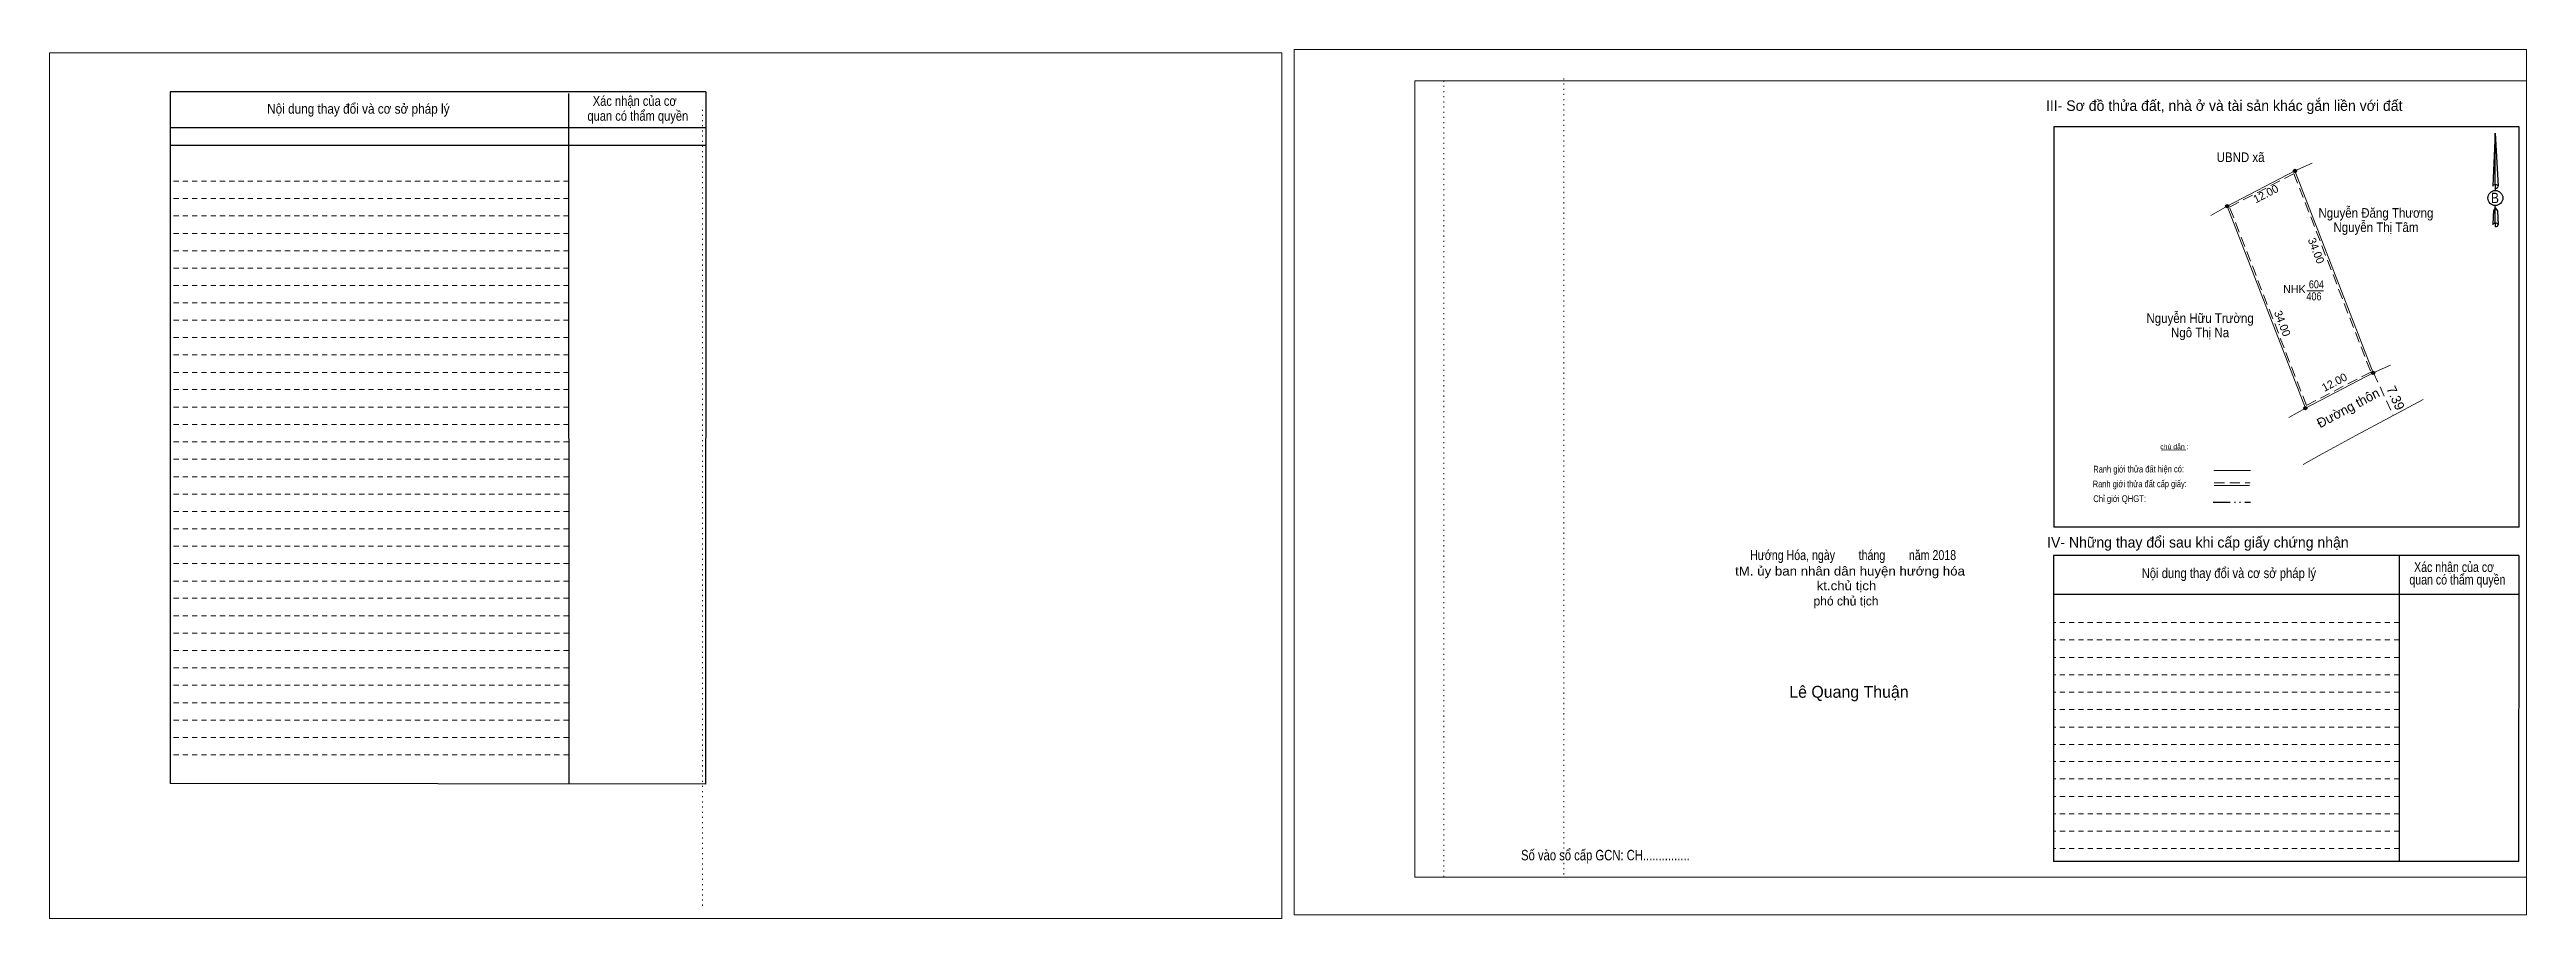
# Model space of a CAD drawing. Header units: metres. Extents: x 548169 to 548817, y 1837776 to 1837921.
# Drawn here: x 548427.6 to 548816.6, y 1837782.3 to 1837918.6 of the extents above; entities that cross this region are included whole.
import ezdxf
from ezdxf.enums import TextEntityAlignment as Align

# ---------------------------------------------------------------- set-up
doc = ezdxf.new("R2010")
doc.units = ezdxf.units.M
doc.header["$LTSCALE"] = 0.54
for name, pattern in [('DASH_DOUBLE_DOT', [9.2, 5, -1.2, 0.3, -1.2, 0.3, -1.2]), ('DOTTED', [1.5, 0.3, -1.2]), ('MEDIUM_DASHED', [4.5, 3, -1.5]), ('SHORT_DASHED', [2.7, 1.5, -1.2])]:
    doc.linetypes.add(name, pattern=pattern)
for name, color, linetype, lineweight in [('18', 7, 'Continuous', 25), ('28', 7, 'SHORT_DASHED', 13), ('3', 7, 'Continuous', 13), ('5', 7, 'DASH_DOUBLE_DOT', 25), ('55', 7, 'Continuous', 13), ('7', 7, 'Continuous', 13), ('8', 7, 'Continuous', 13)]:
    doc.layers.add(name, color=color, linetype=linetype, lineweight=lineweight)

msp = doc.modelspace()

# ---------------------------------------------------------------- texts
at = {"layer": '18'}
for s, height, width, p in [('B', 1.629, 0.85, (548811.625, 1837894.55)), ('Hướng Hóa, ngày        tháng        năm 2018', 1.56, 0.8, (548710.82, 1837838.54)), ('tM. ủy ban nhân dân huyện hướng hóa', 1.415, 1.1, (548710.34, 1837836.11)), ('kt.chủ tịch', 1.415, 1.1, (548709.78, 1837833.81)), ('Số vào sổ cấp GCN: CH...............', 1.65, 0.8, (548671.925, 1837791.41))]:
    msp.add_text(s, height=height, dxfattribs=dict(at, width=width)).set_placement(p, align=Align.CENTER)
for s, height, p in [('phó chủ tịch', 1.415, (548709.705, 1837831.41)), ('Lê Quang Thuận', 1.867, (548710.17, 1837816.93))]:
    msp.add_text(s, height=height, dxfattribs=at).set_placement(p, align=Align.CENTER)
at = {"layer": '28'}
for s, height, width, p in [('Nội dung thay đổi và cơ sở pháp lý', 1.537, 0.9, (548476.075, 1837908.59)), ('Nội dung thay đổi và cơ sở pháp lý', 1.537, 0.9, (548476.075, 1837908.59)), (' quan có thẩm quyền', 1.537, 0.85, (548519.725, 1837907.48)), (' quan có thẩm quyền', 1.537, 0.85, (548519.725, 1837907.48)), ('Xác nhận của cơ', 1.537, 0.85, (548519.48, 1837909.82)), ('Xác nhận của cơ', 1.537, 0.85, (548519.48, 1837909.82)), ('Xác nhận của cơ', 1.556, 0.8, (548805.2, 1837836.67)), ('Nội dung thay đổi và cơ sở pháp lý', 1.556, 0.85, (548769.835, 1837835.71)), (' quan có thẩm quyền', 1.556, 0.8, (548805.49, 1837834.7))]:
    msp.add_text(s, height=height, dxfattribs=dict(at, width=width)).set_placement(p, align=Align.CENTER)
for s, p in [('III- Sơ đồ thửa đất, nhà ở và tài sản khác gắn liền với đất', (548769.105, 1837909.03)), ('IV- Những thay đổi sau khi cấp giấy chứng nhận', (548764.97, 1837840.5))]:
    msp.add_text(s, height=1.65, dxfattribs=at).set_placement(p, align=Align.CENTER)
at = {"layer": '55'}
for s, height, width, p in [('Ranh giới thửa đất hiện có:', 1.065, 0.8, (548755.6587, 1837852.2865)), ('Ranh giới thửa đất cấp giấy:', 1.06, 0.8, (548755.8437, 1837849.9671)), ('Chỉ giới QHGT:', 1.06, 0.85, (548752.6837, 1837847.6398))]:
    msp.add_text(s, height=height, rotation=0.135, dxfattribs=dict(at, width=width)).set_placement(p, align=Align.CENTER)
at = {"layer": '7'}
msp.add_text('chú dẫn :', height=0.7841, rotation=359.974, dxfattribs=at).set_placement((548761.2848, 1837855.9389), align=Align.CENTER)
at = {"layer": '8'}
for s, height, width, p in [('UBND xã', 1.5, 0.9, (548771.675, 1837901.01)), ('Nguyễn Đăng Thương', 1.5, 0.9, (548792.925, 1837892.27)), ('Nguyễn Thị Tâm', 1.5, 0.9, (548792.93, 1837890.02)), ('406', 1.25, 0.85, (548783.195, 1837879.3)), ('604', 1.25, 0.85, (548783.58, 1837881.18)), ('Nguyễn Hữu Trường', 1.5, 0.9, (548765.315, 1837875.75)), ('Ngô Thị Na', 1.5, 0.9, (548765.31, 1837873.5))]:
    msp.add_text(s, height=height, dxfattribs=dict(at, width=width)).set_placement(p, align=Align.CENTER)
for s, rotation, p in [('12.00', 27.441, (548775.917, 1837895.465)), ('34.00', 291.191, (548782.964, 1837886.8609)), ('34.00', 291.191, (548777.654, 1837875.4509)), ('12.00', 27.441, (548786.697, 1837865.885))]:
    msp.add_text(s, height=1.25, rotation=rotation, dxfattribs=at).set_placement(p, align=Align.CENTER)
msp.add_text('NHK', height=1.25, dxfattribs=at).set_placement((548780.135, 1837880.43), align=Align.CENTER)
for s, rotation, p in [('Đường thôn', 28.039, (548784.15, 1837859.21)), ('7.39', 294.408, (548794.53, 1837865.44))]:
    msp.add_text(s, height=1.5, rotation=rotation, dxfattribs=at).set_placement(p)

# ---------------------------------------------------------------- hatches: boundary and pattern name
at = {"layer": '8'}
for points in [[(548780.4582, 1837899.61, 1), (548779.9618, 1837899.61, 1)], [(548769.8082, 1837894.08, 1), (548769.3118, 1837894.08, 1)], [(548769.8082, 1837894.08, 1), (548769.3118, 1837894.08, 1)], [(548792.7482, 1837867.91, 1), (548792.2518, 1837867.91, 1)], [(548782.0982, 1837862.38, 1), (548781.6018, 1837862.38, 1)]]:
    msp.add_hatch(color=256, dxfattribs=at).paths.add_polyline_path(points)

# ---------------------------------------------------------------- linework, layer by layer
at = {"layer": '18'}
for p, q in [((548811.68, 1837905.55), (548812.12, 1837897.22)), ((548811.68, 1837905.55), (548812.12, 1837897.22)), ((548811.68, 1837905.55), (548812.12, 1837897.22)), ((548811.32, 1837898.49), (548811.27, 1837897.23)), ((548811.68, 1837897.46), (548811.68, 1837897.16)), ((548811.68, 1837897.16), (548811.68, 1837896.93)), ((548811.68, 1837896.93), (548811.68, 1837896.6)), ((548811.68, 1837896.93), (548811.68, 1837896.6)), ((548811.68, 1837896.93), (548811.68, 1837896.6)), ((548812.12, 1837897.22), (548812.12, 1837897.23)), ((548811.68, 1837893.79), (548811.68, 1837894.15)), ((548811.68, 1837893.79), (548811.68, 1837894.15)), ((548811.68, 1837893.79), (548811.68, 1837894.15)), ((548811.68, 1837893.79), (548812, 1837893.33)), ((548811.68, 1837893.79), (548812, 1837893.33)), ((548811.68, 1837893.79), (548812, 1837893.33)), ((548812, 1837893.33), (548812.12, 1837891.15)), ((548812, 1837893.33), (548812.12, 1837891.15)), ((548812, 1837893.33), (548812.12, 1837891.15)), ((548811.68, 1837891.43), (548811.68, 1837891.11)), ((548811.68, 1837891.11), (548811.68, 1837890.86)), ((548812.12, 1837891.15), (548812.12, 1837891.16))]:
    msp.add_line(p, q, dxfattribs=at)
for points in [[(548811.68, 1837897.46), (548811.68, 1837905.55), (548811.32, 1837898.49)], [(548811.68, 1837891.43), (548811.68, 1837893.79), (548811.4, 1837893.33), (548811.32, 1837892.45), (548811.27, 1837891.16)]]:
    msp.add_lwpolyline(points, dxfattribs=at)
msp.add_ellipse((548811.6928, 1837895.354), major_axis=(0, 1.1864), ratio=0.983453, dxfattribs=at)
for centre, start_param, end_param in [((548811.6932, 1837897.1822), 1.57079633, 3.07445202), ((548811.6932, 1837897.1822), 0.06714063, 1.57079633), ((548811.6932, 1837897.1822), 4.71238898, 6.28318531), ((548811.6932, 1837891.1268), 2.49106941, 3.07427841), ((548811.6932, 1837891.1268), 1.57079633, 2.49106941), ((548811.6932, 1837891.1268), 0.06714063, 1.57079633), ((548811.6932, 1837891.1268), 4.71238898, 6.28318531)]:
    msp.add_ellipse(centre, major_axis=(0.4277, 0), ratio=0.655448, start_param=start_param, end_param=end_param, dxfattribs=at)
at = {"layer": '28', "linetype": 'Continuous', "lineweight": 25}
for p, q in [((548530.67, 1837912.03), (548446.51, 1837912.03)), ((548509.1, 1837911.74), (548509.13, 1837803.42)), ((548530.67, 1837912.03), (548530.6, 1837803.35)), ((548530.67, 1837906.35), (548446.61, 1837906.35)), ((548530.67, 1837906.35), (548446.61, 1837906.35)), ((548530.67, 1837903.62), (548446.61, 1837903.62)), ((548815.43, 1837843.69), (548742.32, 1837843.69)), ((548796.56, 1837839.24), (548796.59, 1837791.25)), ((548815.36, 1837839.24), (548815.34, 1837791.25)), ((548815.34, 1837833.15), (548742.27, 1837833.15)), ((548530.6, 1837803.35), (548446.51, 1837803.47)), ((548815.34, 1837791.25), (548742.27, 1837791.25))]:
    msp.add_line(p, q, dxfattribs=at)
at = {"layer": '28'}
for p, q in [((548509.1, 1837898.01), (548446.51, 1837898.01)), ((548509.1, 1837895.27), (548446.51, 1837895.27)), ((548509.1, 1837892.57), (548446.51, 1837892.57)), ((548509.1, 1837889.79), (548446.51, 1837889.79)), ((548509.1, 1837887.08), (548446.51, 1837887.08)), ((548509.1, 1837884.35), (548446.51, 1837884.35)), ((548509.1, 1837881.62), (548446.51, 1837881.62)), ((548509.1, 1837878.9), (548446.51, 1837878.9)), ((548509.1, 1837876.17), (548446.51, 1837876.17)), ((548509.1, 1837873.44), (548446.51, 1837873.44)), ((548509.1, 1837870.73), (548446.51, 1837870.73)), ((548509.1, 1837867.98), (548446.51, 1837867.98)), ((548509.1, 1837865.28), (548446.51, 1837865.28)), ((548509.1, 1837862.55), (548446.51, 1837862.55)), ((548509.1, 1837859.81), (548446.51, 1837859.81)), ((548509.1, 1837857.11), (548446.51, 1837857.11)), ((548509.1, 1837854.35), (548446.51, 1837854.35)), ((548509.1, 1837851.62), (548446.51, 1837851.62)), ((548509.1, 1837848.89), (548446.51, 1837848.89)), ((548509.1, 1837846.16), (548446.51, 1837846.16)), ((548509.1, 1837843.43), (548446.51, 1837843.43)), ((548509.1, 1837840.7), (548446.51, 1837840.7)), ((548509.1, 1837837.98), (548446.51, 1837837.98)), ((548509.1, 1837835.24), (548446.51, 1837835.24)), ((548509.1, 1837832.54), (548446.51, 1837832.54)), ((548509.1, 1837829.78), (548446.51, 1837829.78)), ((548509.1, 1837827.09), (548446.51, 1837827.09)), ((548796.58, 1837828.74), (548742.27, 1837828.74)), ((548509.1, 1837824.33), (548446.51, 1837824.33)), ((548796.58, 1837826), (548742.27, 1837826)), ((548796.58, 1837823.27), (548742.27, 1837823.27)), ((548509.1, 1837821.62), (548446.51, 1837821.62)), ((548509.1, 1837818.89), (548446.51, 1837818.89)), ((548796.58, 1837820.55), (548742.27, 1837820.55)), ((548509.1, 1837816.14), (548446.51, 1837816.14)), ((548796.58, 1837817.82), (548742.27, 1837817.82)), ((548796.58, 1837815.08), (548742.27, 1837815.08)), ((548509.1, 1837813.43), (548446.51, 1837813.43)), ((548509.1, 1837810.69), (548446.51, 1837810.69)), ((548796.58, 1837812.33), (548742.27, 1837812.33)), ((548509.1, 1837807.95), (548446.51, 1837807.95)), ((548796.59, 1837809.62), (548742.27, 1837809.62)), ((548796.59, 1837806.91), (548742.27, 1837806.91)), ((548796.59, 1837804.19), (548742.27, 1837804.19)), ((548796.59, 1837801.45), (548742.27, 1837801.45)), ((548796.59, 1837798.71), (548742.27, 1837798.71)), ((548796.59, 1837796), (548742.27, 1837796)), ((548796.59, 1837793.28), (548742.27, 1837793.28))]:
    msp.add_line(p, q, dxfattribs=at)
at = {"layer": '28', "linetype": 'Continuous', "lineweight": 25}
for points in [[(548530.67, 1837912.03), (548446.51, 1837912.03), (548446.51, 1837803.47)], [(548815.43, 1837843.69), (548815.43, 1837906.52), (548742.32, 1837906.52), (548742.32, 1837843.69)], [(548815.36, 1837839.24), (548742.27, 1837839.24), (548742.27, 1837791.25)]]:
    msp.add_lwpolyline(points, dxfattribs=at)
at = {"layer": '3'}
for p, q in [((548642.01, 1837913.75), (548816.57, 1837913.75)), ((548642.01, 1837788.79), (548642.01, 1837913.75)), ((548816.57, 1837913.75), (548816.57, 1837787.75)), ((548642.01, 1837788.79), (548816.57, 1837788.79))]:
    msp.add_line(p, q, dxfattribs=at)
at = {"layer": '3', "linetype": 'DOTTED'}
for p, q in [((548646.53, 1837913.75), (548646.53, 1837788.79)), ((548665.37, 1837914.12), (548665.37, 1837789.15)), ((548530.12, 1837909.2), (548530.12, 1837784.25))]:
    msp.add_line(p, q, dxfattribs=at)
at = {"layer": '3'}
for points in [[(548427.58, 1837782.3), (548621.12, 1837782.3), (548621.12, 1837918.14), (548427.58, 1837918.14)], [(548427.58, 1837918.14), (548621.12, 1837918.14), (548621.12, 1837782.3), (548427.58, 1837782.3)], [(548427.58, 1837782.3), (548621.12, 1837782.3), (548621.12, 1837918.14), (548427.58, 1837918.14)], [(548623.04, 1837782.86), (548816.57, 1837782.86), (548816.57, 1837918.65), (548623.04, 1837918.65)]]:
    msp.add_lwpolyline(points, close=True, dxfattribs=at)
msp.add_lwpolyline([(548649.08, 1837913.75), (548816.57, 1837913.75), (548816.57, 1837788.79), (548649.08, 1837788.79)], dxfattribs=at)
at = {"layer": '5'}
msp.add_line((548767.36, 1837847.61), (548773.25, 1837847.61), dxfattribs=at)
at = {"layer": '55'}
for p, q in [((548767.49, 1837852.57), (548773.25, 1837852.57)), ((548767.54, 1837850.25), (548773.06, 1837850.25)), ((548767.54, 1837850.25), (548773.06, 1837850.25))]:
    msp.add_line(p, q, dxfattribs=at)
at = {"layer": '55', "linetype": 'MEDIUM_DASHED'}
msp.add_line((548767.53, 1837850.65), (548773.18, 1837850.65), dxfattribs=at)
at = {"layer": '7'}
msp.add_line((548759.26, 1837855.8), (548763.07, 1837855.86), dxfattribs=at)
at = {"layer": '8'}
for p, q in [((548780.21, 1837899.61), (548782.92, 1837900.84)), ((548769.56, 1837894.08), (548766.98, 1837892.59)), ((548782.08, 1837880.79), (548784.72, 1837880.77)), ((548792.5, 1837867.91), (548795.21, 1837869.14)), ((548781.85, 1837862.38), (548779.27, 1837860.89)), ((548789.78, 1837858.1), (548800.37, 1837863.74))]:
    msp.add_line(p, q, dxfattribs=at)
at = {"layer": '8', "linetype": 'MEDIUM_DASHED'}
msp.add_line((548792.57, 1837867.94), (548795.63, 1837861.21), dxfattribs=at)
at = {"layer": '8'}
for points in [[(548769.56, 1837894.08), (548780.21, 1837899.61), (548792.5, 1837867.91), (548781.85, 1837862.38)], [(548780.21, 1837899.61), (548792.5, 1837867.91), (548781.85, 1837862.38), (548769.56, 1837894.08)]]:
    msp.add_lwpolyline(points, close=True, dxfattribs=at)
at = {"layer": '8', "linetype": 'MEDIUM_DASHED'}
msp.add_lwpolyline([(548769.94, 1837893.94), (548780.05, 1837899.19), (548792.12, 1837868.05), (548782.01, 1837862.8)], close=True, dxfattribs=at)
at = {"layer": '8'}
msp.add_lwpolyline([(548781.49, 1837853.54), (548784.03, 1837854.94), (548789.78, 1837858.1)], dxfattribs=at)
at = {"layer": '8', "lineweight": 25}
for centre in [(548780.21, 1837899.61), (548769.56, 1837894.08), (548769.56, 1837894.08), (548792.5, 1837867.91), (548781.85, 1837862.38)]:
    msp.add_circle(centre, 0.2482, dxfattribs=at)

msp.set_redraw_order([(e.dxf.handle, doc.entitydb.next_handle()) for e in msp.query("TEXT MTEXT ATTDEF DIMENSION ARC_DIMENSION")])  # texts and dimensions are drawn at this point

doc.saveas('drawing.dxf')
